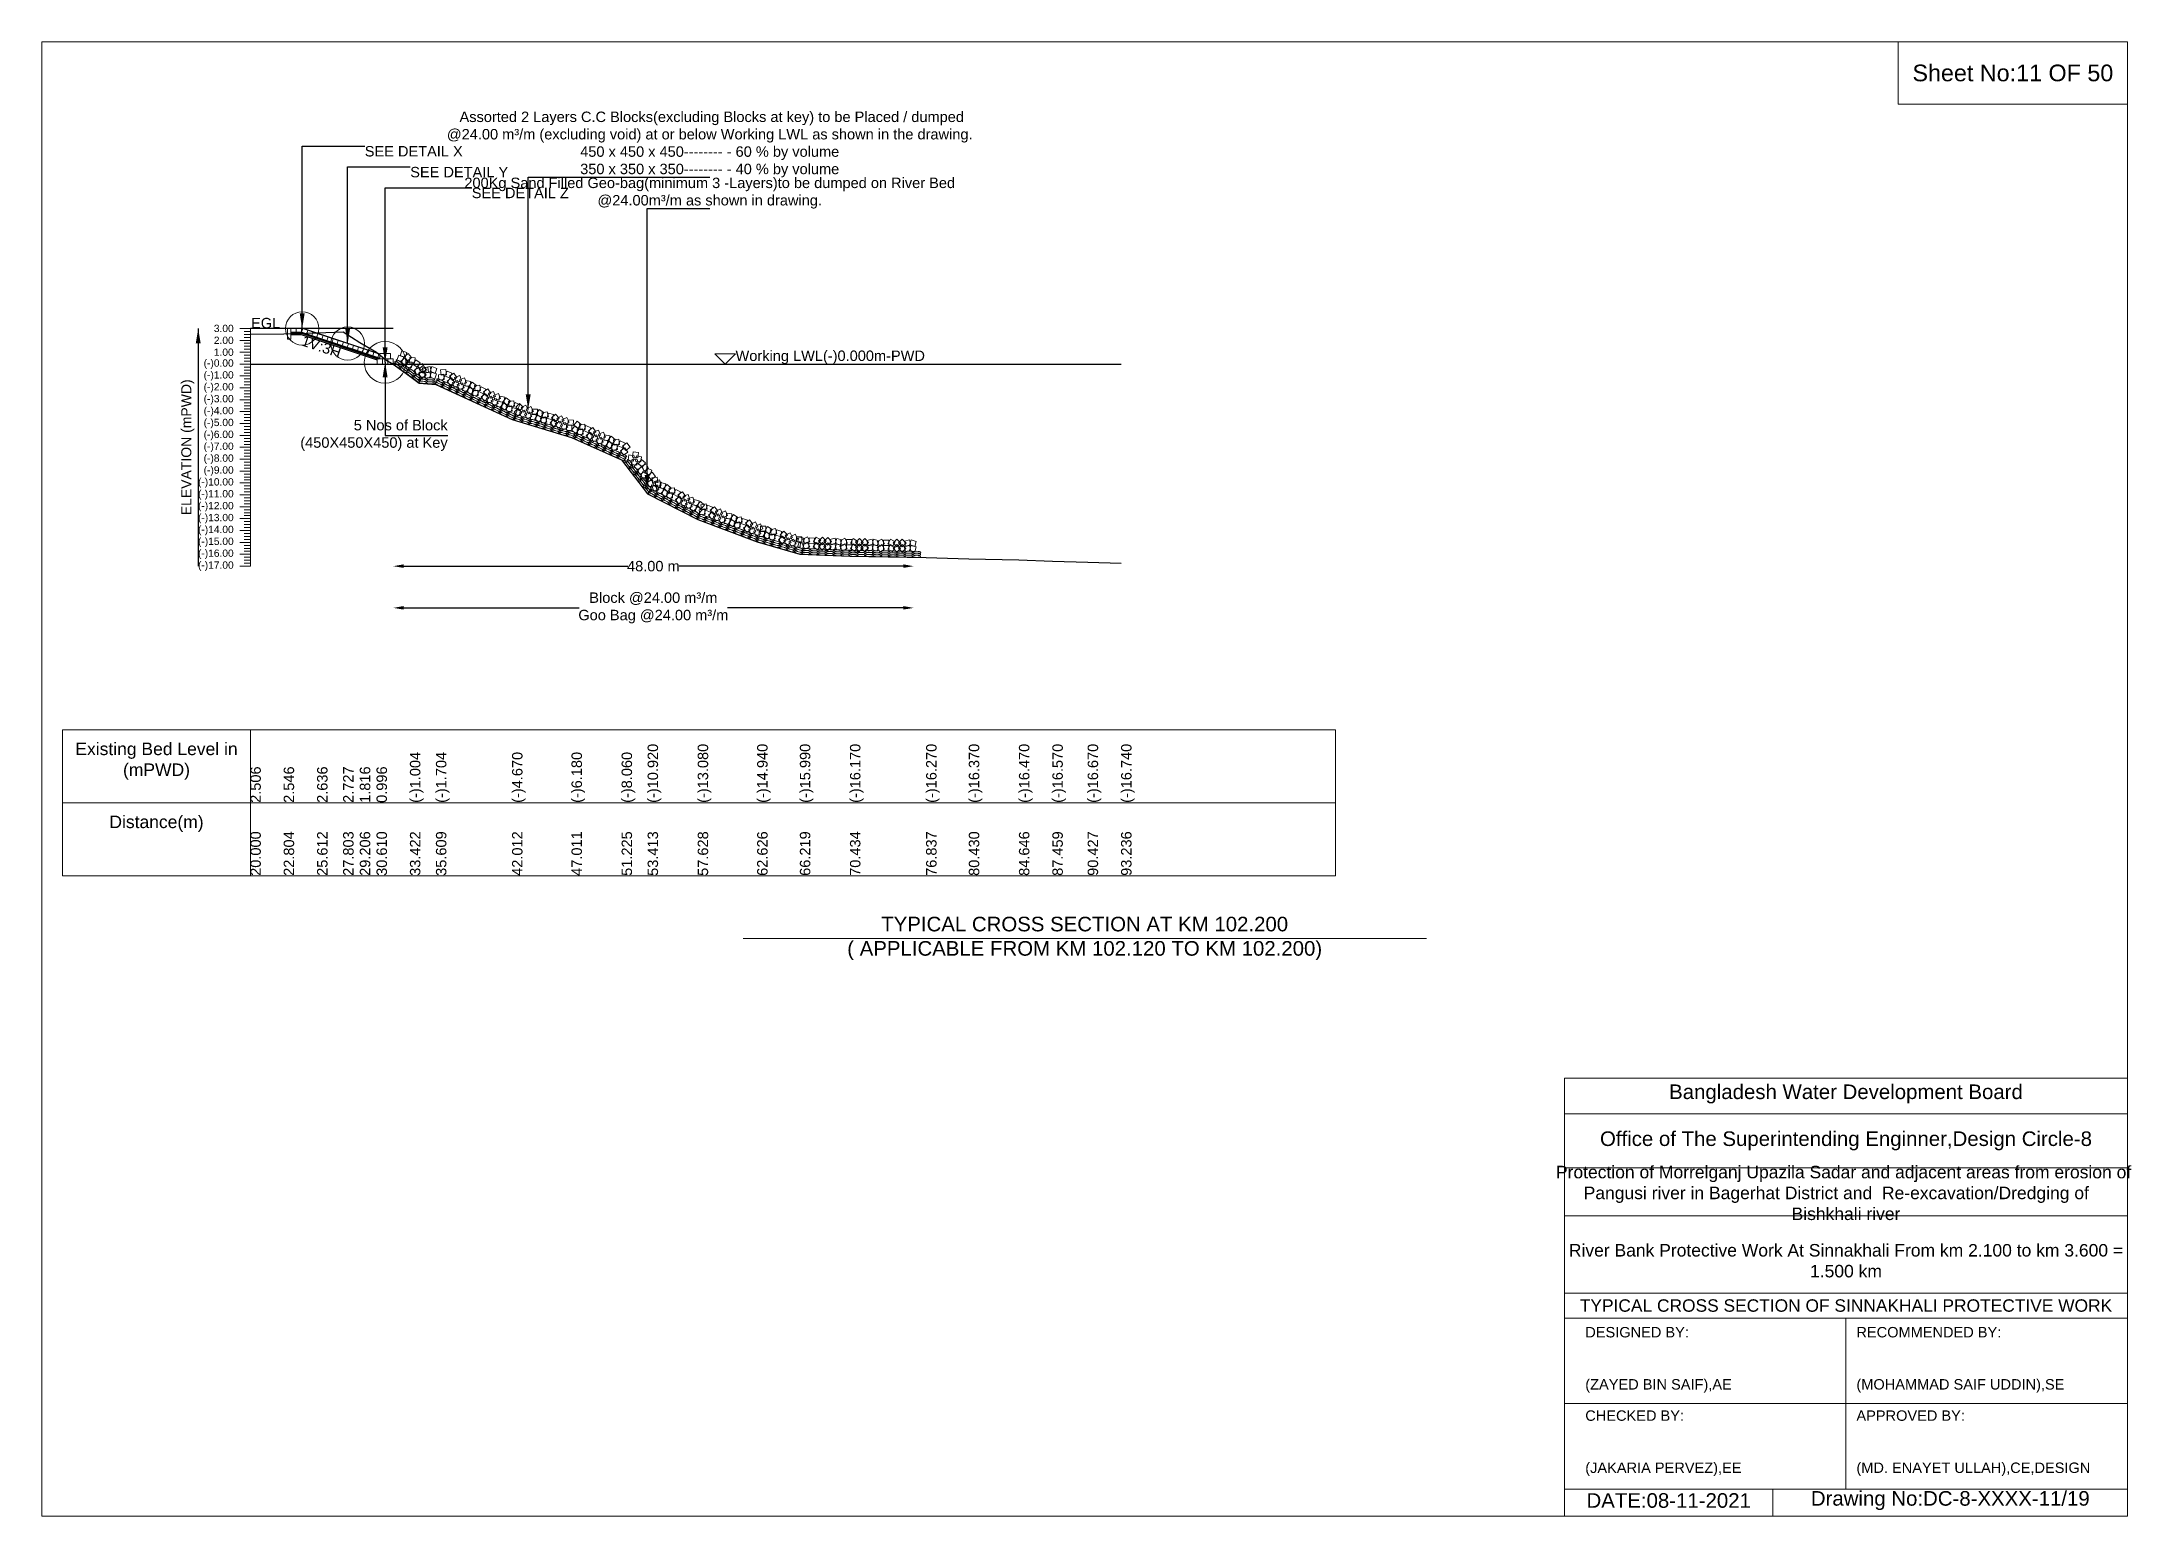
# Model space of a CAD drawing. Header units: inches. Extents: x 89000 to 380017, y -7071 to 0.
# Drawn here: x 250000 to 260017, y -7071 to 0 of the extents above; entities that cross this region are included whole.
import ezdxf

# ---------------------------------------------------------------- set-up
doc = ezdxf.new("R2010")
doc.units = ezdxf.units.IN
doc.header["$LTSCALE"] = 7
doc.header["$MEASUREMENT"] = 0
for name, color, linetype, lineweight in [('Cross section Data Border', 7, 'Continuous', 9), ('Cross Section Labels', 7, 'Continuous', 9), ('Existing_Bed_Level for Xsection', 7, 'Continuous', 25), ('Long Section Labels', 7, 'Continuous', 9)]:
    doc.layers.add(name, color=color, linetype=linetype, lineweight=lineweight)
doc.styles.get("Standard").update_dxf_attribs({"font": 'arial.ttf'})
doc.dimstyles.new('Appron Lebeling Style', dxfattribs={"dimtxt": 50, "dimasz": 50, "dimexe": 0.18, "dimexo": 0.0625, "dimgap": 0.09, "dimtad": 0, "dimtih": 1, "dimtoh": 1, "dimdec": 4, "dimzin": 0, "dimdsep": 46, "dimtxsty": 'Standard', "dimcen": 0.09, "dimse1": 1, "dimse2": 1, "dimadec": 0, "dimazin": 0, "dimtfac": 1, "dimtdec": 4, "dimtofl": 0, "dimtmove": 0, "dimatfit": 3, "dimfxl": 1, "dimtolj": 1, "dimtzin": 0, "dimarcsym": 0})
doc.dimstyles.get("Standard").update_dxf_attribs({"dimtxt": 0.18, "dimasz": 0.18, "dimexe": 0.18, "dimexo": 0.0625, "dimgap": 0.09, "dimtad": 0, "dimtih": 1, "dimtoh": 1, "dimdec": 4, "dimzin": 0, "dimdsep": 46, "dimtxsty": 'Standard', "dimcen": 0.09, "dimadec": 0, "dimazin": 0, "dimtfac": 1, "dimtdec": 4, "dimtofl": 0, "dimtmove": 0, "dimatfit": 3, "dimfxl": 1, "dimtolj": 1, "dimtzin": 0, "dimarcsym": 0})

msp = doc.modelspace()

# ---------------------------------------------------------------- texts
at = {"layer": 'Cross section Data Border', "char_height": 60, "width": 800, "attachment_point": 5}
for s, insert in [('Existing Bed Level in (mPWD)', (250550, -3450)), ('Distance(m)', (250550, -3750))]:
    msp.add_mtext(s, dxfattribs=dict(at, insert=insert))
at = {"layer": 'Cross Section Labels'}
for s, insert, char_height, attachment_point in [('Sheet No:11 OF 50', (259450, -150), 80, 5), (' Assorted 2 Layers C.C Blocks(excluding Blocks at key) to be Placed / dumped^J@24.00 m³/m (excluding void) at or below Working LWL as shown in the drawing.^J450 x 450 x 450-------- - 60 % by volume^J350 x 350 x 350-------- - 40 % by volume', (253202.2743, -650), 50, 8), ('SEE DETAIL X', (251548.45092, -500), 50, 1), ('SEE DETAIL Y', (251766.47592, -600), 50, 1), ('200Kg Sand Filled Geo-bag(minimum 3 -Layers)to be dumped on River Bed^J@24.00m³/m as shown in drawing.', (253202.2743, -800), 50, 8), ('SEE DETAIL Z', (252061.45092, -700), 50, 1), ('EGL', (251143.07597, -1374.82), 50, 9), ('Working LWL(-)0.000m-PWD', (253326.10092, -1545.82), 50, 7), ('5 Nos of Block ^J(450X450X450) at Key', (251946.02592, -1887.82), 50, 6), ('TYPICAL CROSS SECTION AT KM 102.200^J( APPLICABLE FROM KM 102.120 TO KM 102.200)', (255000, -4300), 70, 5), ('Bangladesh Water Development Board', (258650, -5046), 70, 5), ('Office of The Superintending Enginner,Design Circle-8', (258650, -5271), 70, 5)]:
    msp.add_mtext(s, dxfattribs=dict(at, insert=insert, char_height=char_height, attachment_point=attachment_point))
at = {"layer": 'Cross Section Labels', "insert": (251348.45093, -1438.19497), "char_height": 50, "attachment_point": 2, "rotation": 341.565051177}
msp.add_mtext('1V:3H', dxfattribs=at)
at = {"layer": 'Cross Section Labels'}
for s, insert, char_height, width, attachment_point in [('Protection of Morrelganj Upazila Sadar and adjacent areas from erosion of  Pangusi river in Bagerhat District and  Re-excavation/Dredging of     Bishkhali river', (258650, -5521), 60, 2800, 5), ('River Bank Protective Work At Sinnakhali From km 2.100 to km 3.600 = 1.500 km', (258650, -5846), 60, 2700, 5), ('TYPICAL CROSS SECTION OF SINNAKHALI PROTECTIVE WORK', (258650, -6061), 59.5765532, 2800, 5), ('DESIGNED BY:^J^J^J(ZAYED BIN SAIF),AE', (257400, -6321), 50, 1400, 4), ('RECOMMENDED BY:^J^J^J(MOHAMMAD SAIF UDDIN),SE', (258700, -6321), 50, 1400, 4), ('CHECKED BY:^J^J^J(JAKARIA PERVEZ),EE', (257400, -6721), 50, 1400, 4), ('APPROVED BY:^J^J^J(MD. ENAYET ULLAH),CE,DESIGN', (258700, -6721), 50, 1400, 4), ('DATE:08-11-2021', (257800, -6996), 70, 1400, 5), ('Drawing No:DC-8-XXXX-11/19', (259150, -6996), 70, 2200, 5)]:
    msp.add_mtext(s, dxfattribs=dict(at, insert=insert, char_height=char_height, width=width, attachment_point=attachment_point))
at = {"layer": 'Long Section Labels', "char_height": 35, "attachment_point": 6}
for s, insert in [('3.00', (250920, -1374.82)), ('2.00', (250920, -1431.82)), ('1.00', (250920, -1488.82)), ('(-)0.00', (250920, -1545.82)), ('(-)1.00', (250920, -1602.82)), ('(-)2.00', (250920, -1659.82)), ('(-)3.00', (250920, -1716.82)), ('(-)4.00', (250920, -1773.82)), ('(-)5.00', (250920, -1830.82)), ('(-)6.00', (250920, -1887.82)), ('(-)7.00', (250920, -1944.82)), ('(-)8.00', (250920, -2001.82)), ('(-)10.00', (250920, -2115.82)), ('(-)9.00', (250920, -2058.82)), ('(-)11.00', (250920, -2172.82)), ('(-)12.00', (250920, -2229.82)), ('(-)13.00', (250920, -2286.82)), ('(-)14.00', (250920, -2343.82)), ('(-)15.00', (250920, -2400.82)), ('(-)16.00', (250920, -2457.82)), ('(-)17.00', (250920, -2514.82))]:
    msp.add_mtext(s, dxfattribs=dict(at, insert=insert))
at = {"layer": 'Long Section Labels', "rotation": 90}
for s, insert, char_height, attachment_point in [('ELEVATION (mPWD)', (250700, -1944.82), 48, 5), ('(-)10.920', (252904.56844, -3650), 50, 1), ('(-)13.080', (253144.80273, -3650), 50, 1), ('(-)14.940', (253429.67478, -3650), 50, 1), ('(-)15.990', (253634.50195, -3650), 50, 1), ('(-)16.170', (253874.7589, -3650), 50, 1), ('(-)16.270', (254239.73698, -3650), 50, 1), ('(-)16.370', (254444.51535, -3650), 50, 1), ('(-)16.470', (254684.84041, -3650), 50, 1), ('(-)16.570', (254845.13801, -3650), 50, 1), ('(-)16.670', (255014.32566, -3650), 50, 1), ('(-)16.740', (255174.46677, -3650), 50, 1), ('2.506', (251000, -3650), 50, 1), ('2.546', (251159.79998, -3650), 50, 1), ('2.636', (251319.91233, -3650), 50, 1), ('2.727', (251444.76402, -3650), 50, 1), ('1.816', (251524.75133, -3650), 50, 1), ('0.996', (251604.79598, -3650), 50, 1), ('(-)1.004', (251765.02835, -3650), 50, 1), ('(-)1.704', (251889.71229, -3650), 50, 1), ('(-)4.670', (252254.67848, -3650), 50, 1), ('(-)6.180', (252539.60631, -3650), 50, 1), ('(-)8.060', (252779.82465, -3650), 50, 1), ('20.000', (251000, -4000), 50, 1), ('22.804', (251159.79998, -4000), 50, 1), ('25.612', (251319.91233, -4000), 50, 1), ('27.803', (251444.76402, -4000), 50, 1), ('29.206', (251524.75133, -4000), 50, 1), ('30.610', (251604.79598, -4000), 50, 1), ('33.422', (251765.02835, -4000), 50, 1), ('35.609', (251889.71229, -4000), 50, 1), ('42.012', (252254.67848, -4000), 50, 1), ('47.011', (252539.60631, -4000), 50, 1), ('51.225', (252779.82465, -4000), 50, 1), ('53.413', (252904.56844, -4000), 50, 1), ('57.628', (253144.80273, -4000), 50, 1), ('62.626', (253429.67478, -4000), 50, 1), ('66.219', (253634.50195, -4000), 50, 1), ('70.434', (253874.7589, -4000), 50, 1), ('76.837', (254239.73698, -4000), 50, 1), ('80.430', (254444.51535, -4000), 50, 1), ('84.646', (254684.84041, -4000), 50, 1), ('87.459', (254845.13801, -4000), 50, 1), ('90.427', (255014.32566, -4000), 50, 1), ('93.236', (255174.46677, -4000), 50, 1)]:
    msp.add_mtext(s, dxfattribs=dict(at, insert=insert, char_height=char_height, attachment_point=attachment_point))

# ---------------------------------------------------------------- blocks, each defined once
blk = doc.blocks.new('*D19')
at = {"layer": 'Cross Section Labels', "color": 0, "lineweight": -2, "transparency": 16777216}
for p, q in [((251735, -2515), (252809, -2515)), ((254130, -2515), (253056, -2515))]:
    blk.add_line(p, q, dxfattribs=at)
at = {"layer": 'Cross Section Labels', "color": 0, "transparency": 16777216}
for points in [[(251735, -2506), (251735, -2523), (251685, -2515)], [(254130, -2506), (254130, -2523), (254180, -2515)]]:
    blk.add_solid(points, dxfattribs=at)
at = {"layer": 'Defpoints', "color": 0, "transparency": 16777216}
for p in [(251685, -1546), (254180, -2472), (254180, -2515)]:
    blk.add_point(p, dxfattribs=at)
at = {"layer": 'Cross Section Labels', "color": 0, "transparency": 16777216, "insert": (252932, -2515), "char_height": 50, "attachment_point": 5}
blk.add_mtext('\\A1;48.00 m', dxfattribs=at)
blk = doc.blocks.new('*D20')
at = {"layer": 'Cross Section Labels', "color": 0, "lineweight": -2, "transparency": 16777216}
for p, q in [((251735, -2715), (252577, -2715)), ((254130, -2715), (253288, -2715))]:
    blk.add_line(p, q, dxfattribs=at)
at = {"layer": 'Cross Section Labels', "color": 0, "transparency": 16777216}
for points in [[(251735, -2706), (251735, -2723), (251685, -2715)], [(254130, -2706), (254130, -2723), (254180, -2715)]]:
    blk.add_solid(points, dxfattribs=at)
at = {"layer": 'Defpoints', "color": 0, "transparency": 16777216}
for p in [(251685, -1546), (254180, -2472), (254180, -2715)]:
    blk.add_point(p, dxfattribs=at)
at = {"layer": 'Cross Section Labels', "color": 0, "transparency": 16777216, "insert": (252932, -2715), "char_height": 50, "attachment_point": 5}
blk.add_mtext('\\A1;Block @24.00 m³/m ^JGoo Bag @24.00 m³/m ', dxfattribs=at)

# ---------------------------------------------------------------- dimensions: what is measured, and where the dimension line sits
at = {"layer": 'Cross Section Labels'}
for base, text, picture, middle in [((254179.80641, -2514.82), '48.00 m', '*D19', (252932.15366, -2514.82)), ((254179.80641, -2714.82), 'Block @24.00 m³/m ^JGoo Bag @24.00 m³/m ', '*D20', (252932.15366, -2714.82))]:
    dim = msp.add_linear_dim(base=base, p1=(251684.50092, -1545.82), p2=(254179.80641, -2472.27404), text=text, dimstyle='Appron Lebeling Style', dxfattribs=at)
    dim.commit()
    dim.dimension.update_dxf_attribs({"geometry": picture, "text_midpoint": middle})

# ---------------------------------------------------------------- linework, layer by layer
at = {"layer": 'Cross section Data Border'}
msp.add_lwpolyline([(250100, -3300), (256202.02488, -3300), (256202.02488, -4000), (250100, -4000)], close=True, dxfattribs=at)
for points in [[(251000, -3300), (251000, -4000)], [(250100, -3650), (256202.02488, -3650)]]:
    msp.add_lwpolyline(points, dxfattribs=at)
at = {"layer": 'Cross Section Labels'}
for points in [[(250000, 0), (260000, 0), (260000, -7071), (250000, -7071)], [(258900, 0), (260000, 0), (260000, -300), (258900, -300)], [(253276.10092, -1545.82), (253326.10092, -1495.82), (253226.10092, -1495.82)]]:
    msp.add_lwpolyline(points, close=True, dxfattribs=at)
for points in [[(253362, -4300), (255000, -4300), (256638, -4300)], [(257300, -7071), (257300, -4971), (260000, -4971)], [(257300, -5141), (260000, -5141)], [(257300, -5401), (260000, -5401)], [(257300, -5631), (260000, -5631)], [(257300, -6001), (260000, -6001)], [(257300, -6121), (260000, -6121)], [(258650, -6121), (258650, -6941)], [(257300, -6531), (260000, -6531)], [(257300, -6941), (260000, -6941)], [(258300, -6941), (258300, -7071)]]:
    msp.add_lwpolyline(points, dxfattribs=at)
for centre, radius in [((251248.45092, -1374.82), 80), ((251466.47592, -1447.495), 80), ((251646.02592, -1537.27), 100)]:
    msp.add_circle(centre, radius, dxfattribs=at)
at = {"layer": 'Existing_Bed_Level for Xsection'}
for points in [[(251684.50092, -1374.82), (251000, -1374.82)], [(251000, -1402.978), (251159.79998, -1400.698), (251319.91233, -1395.568), (251444.76402, -1390.381), (251524.75133, -1442.308), (251604.79598, -1489.048), (251649.83631, -1525.528), (251684.89041, -1546.048), (251765.02835, -1603.048), (251809.69998, -1636.678), (251889.71229, -1642.948), (252254.67848, -1812.01), (252539.60631, -1898.08), (252779.82465, -2005.24), (252904.56844, -2168.26), (253144.80273, -2291.38), (253429.67478, -2397.4), (253634.50195, -2457.25), (253874.7589, -2467.51), (254239.73698, -2473.21), (254444.51535, -2478.91), (254684.84041, -2484.61), (254845.13801, -2490.31), (255014.32566, -2496.01), (255174.46677, -2500)], [(251620.37592, -1498.795), (251251.08346, -1375.69752), (251248.45092, -1374.82), (251245.67597, -1374.82), (251194.37597, -1374.82)], [(251194.37597, -1391.92), (251245.67597, -1391.92), (251620.37592, -1516.81998)], [(251194.37597, -1397.62), (251244.75099, -1397.62), (251612.40099, -1520.17)], [(251194.37597, -1403.32), (251243.826, -1403.32), (251607.55092, -1524.56164)], [(251000, -1545.82), (255174.46677, -1545.82)]]:
    msp.add_lwpolyline(points, dxfattribs=at)
at = {"layer": 'Long Section Labels'}
for points in [[(251000, -1374.82), (250950, -1374.82)], [(251000, -1389.07), (250970, -1389.07)], [(251000, -2514.82), (251000, -2457.82), (251000, -2400.82), (251000, -2343.82), (251000, -2286.82), (251000, -2229.82), (251000, -2172.82), (251000, -2115.82), (251000, -2058.82), (251000, -2001.82), (251000, -1944.82), (251000, -1887.82), (251000, -1830.82), (251000, -1773.82), (251000, -1716.82), (251000, -1659.82), (251000, -1602.82), (251000, -1545.82), (251000, -1488.82), (251000, -1431.82), (251000, -1374.82)], [(251000, -1431.82), (250950, -1431.82)], [(251000, -1488.82), (250950, -1488.82)], [(251000, -1403.32), (250970, -1403.32)], [(251000, -1417.57), (250970, -1417.57)], [(251000, -1446.07), (250970, -1446.07)], [(251000, -1460.32), (250970, -1460.32)], [(251000, -1474.57), (250970, -1474.57)], [(251000, -1545.82), (250950, -1545.82)], [(251000, -1503.07), (250970, -1503.07)], [(251000, -1517.32), (250970, -1517.32)], [(251000, -1531.57), (250970, -1531.57)], [(251000, -1560.07), (250970, -1560.07)], [(251000, -1574.32), (250970, -1574.32)], [(251000, -1588.57), (250970, -1588.57)], [(251000, -1602.82), (250950, -1602.82)], [(251000, -1659.82), (250950, -1659.82)], [(251000, -1617.07), (250970, -1617.07)], [(251000, -1631.32), (250970, -1631.32)], [(251000, -1645.57), (250970, -1645.57)], [(251000, -1674.07), (250970, -1674.07)], [(251000, -1688.32), (250970, -1688.32)], [(251000, -1702.57), (250970, -1702.57)], [(251000, -1716.82), (250950, -1716.82)], [(251000, -1773.82), (250950, -1773.82)], [(251000, -1731.07), (250970, -1731.07)], [(251000, -1745.32), (250970, -1745.32)], [(251000, -1759.57), (250970, -1759.57)], [(251000, -1788.07), (250970, -1788.07)], [(251000, -1802.32), (250970, -1802.32)], [(251000, -1830.82), (250950, -1830.82)], [(251000, -1887.82), (250950, -1887.82)], [(251000, -1816.57), (250970, -1816.57)], [(251000, -1845.07), (250970, -1845.07)], [(251000, -1859.32), (250970, -1859.32)], [(251000, -1873.57), (250970, -1873.57)], [(251000, -1902.07), (250970, -1902.07)], [(251000, -1944.82), (250950, -1944.82)], [(251000, -2001.82), (250950, -2001.82)], [(251000, -1916.32), (250970, -1916.32)], [(251000, -1930.57), (250970, -1930.57)], [(251000, -1959.07), (250970, -1959.07)], [(251000, -1973.32), (250970, -1973.32)], [(251000, -1987.57), (250970, -1987.57)], [(251000, -2058.82), (250950, -2058.82)], [(251000, -2016.07), (250970, -2016.07)], [(251000, -2030.32), (250970, -2030.32)], [(251000, -2044.57), (250970, -2044.57)], [(251000, -2073.07), (250970, -2073.07)], [(251000, -2087.32), (250970, -2087.32)], [(251000, -2101.57), (250970, -2101.57)], [(251000, -2115.82), (250950, -2115.82)], [(251000, -2172.82), (250950, -2172.82)], [(251000, -2130.07), (250970, -2130.07)], [(251000, -2144.32), (250970, -2144.32)], [(251000, -2158.57), (250970, -2158.57)], [(251000, -2187.07), (250970, -2187.07)], [(251000, -2201.32), (250970, -2201.32)], [(251000, -2229.82), (250950, -2229.82)], [(251000, -2286.82), (250950, -2286.82)], [(251000, -2215.57), (250970, -2215.57)], [(251000, -2244.07), (250970, -2244.07)], [(251000, -2258.32), (250970, -2258.32)], [(251000, -2272.57), (250970, -2272.57)], [(251000, -2301.07), (250970, -2301.07)], [(251000, -2343.82), (250950, -2343.82)], [(251000, -2400.82), (250950, -2400.82)], [(251000, -2315.32), (250970, -2315.32)], [(251000, -2329.57), (250970, -2329.57)], [(251000, -2358.07), (250970, -2358.07)], [(251000, -2372.32), (250970, -2372.32)], [(251000, -2386.57), (250970, -2386.57)], [(251000, -2457.82), (250950, -2457.82)], [(251000, -2415.07), (250970, -2415.07)], [(251000, -2429.32), (250970, -2429.32)], [(251000, -2443.57), (250970, -2443.57)], [(251000, -2472.07), (250970, -2472.07)], [(251000, -2486.32), (250970, -2486.32)], [(251000, -2500.57), (250970, -2500.57)], [(251000, -2514.82), (250950, -2514.82)]]:
    msp.add_lwpolyline(points, dxfattribs=at)
for points in [[(251194.37597, -1374.82), (251177.27597, -1374.82), (251177.27597, -1400.47), (251194.37597, -1400.47)], [(251194.37597, -1400.47), (251177.27597, -1400.47), (251177.27597, -1426.12), (251194.37597, -1426.12)], [(251220.02597, -1374.82), (251194.37597, -1374.82), (251194.37597, -1391.92), (251220.02597, -1391.92)], [(251245.67597, -1374.82), (251220.02597, -1374.82), (251220.02597, -1391.92), (251245.67597, -1391.92)], [(251275.41719, -1383.80876), (251251.08346, -1375.69752), (251245.67597, -1391.92), (251270.0097, -1400.03124)], [(251299.75092, -1391.92), (251275.41719, -1383.80876), (251270.0097, -1400.03124), (251294.34342, -1408.14248)], [(251324.08464, -1400.03124), (251299.75092, -1391.92), (251294.34342, -1408.14248), (251318.67715, -1416.25373)], [(251348.41837, -1408.14248), (251324.08464, -1400.03124), (251318.67715, -1416.25373), (251343.01088, -1424.36497)], [(251372.7521, -1416.25373), (251348.41837, -1408.14248), (251343.01088, -1424.36497), (251367.3446, -1432.47621)], [(251397.08582, -1424.36497), (251372.7521, -1416.25373), (251367.3446, -1432.47621), (251391.67833, -1440.58745)], [(251421.41955, -1432.47621), (251397.08582, -1424.36497), (251391.67833, -1440.58745), (251416.01206, -1448.6987)], [(251445.75328, -1440.58745), (251421.41955, -1432.47621), (251416.01206, -1448.6987), (251440.34578, -1456.80994)], [(251470.087, -1448.6987), (251445.75328, -1440.58745), (251440.34578, -1456.80994), (251464.67951, -1464.92118)], [(251494.42073, -1456.80994), (251470.087, -1448.6987), (251464.67951, -1464.92118), (251489.01324, -1473.03242)], [(251518.75446, -1464.92118), (251494.42073, -1456.80994), (251489.01324, -1473.03242), (251513.34696, -1481.14366)], [(251543.08818, -1473.03242), (251518.75446, -1464.92118), (251513.34696, -1481.14366), (251537.68069, -1489.25491)], [(251567.42191, -1481.14366), (251543.08818, -1473.03242), (251537.68069, -1489.25491), (251562.01442, -1497.36615)], [(251591.75564, -1489.25491), (251567.42191, -1481.14366), (251562.01442, -1497.36615), (251586.34814, -1505.47739)], [(251616.08936, -1497.36615), (251591.75564, -1489.25491), (251586.34814, -1505.47739), (251610.68187, -1513.58863)], [(251646.02592, -1494.52), (251620.37592, -1494.52), (251620.37592, -1520.17), (251646.02592, -1520.17)], [(251671.67592, -1494.52), (251646.02592, -1494.52), (251646.02592, -1520.17), (251671.67592, -1520.17)], [(251735.74909, -1511.53317), (251711.70964, -1502.58737), (251702.76384, -1526.62682), (251726.80329, -1535.57262)], [(251750.61613, -1490.63117), (251726.57668, -1481.68537), (251717.63088, -1505.72482), (251741.67033, -1514.67062)], [(251773.08126, -1514.76285), (251756.74332, -1494.98928), (251736.96975, -1511.32722), (251753.30769, -1531.1008)], [(251633.20092, -1520.17), (251607.55092, -1520.17), (251607.55092, -1545.82), (251633.20092, -1545.82)], [(251658.85092, -1520.17), (251633.20092, -1520.17), (251633.20092, -1545.82), (251658.85092, -1545.82)], [(251684.50092, -1520.17), (251658.85092, -1520.17), (251658.85092, -1545.82), (251684.50092, -1545.82)], [(251758.21422, -1535.66485), (251741.87628, -1515.89128), (251722.10271, -1532.22922), (251738.44065, -1552.0028)], [(251775.04709, -1537.26698), (251749.51336, -1534.82745), (251747.07384, -1560.36118), (251772.60757, -1562.80071)], [(251789.91413, -1516.36498), (251764.38041, -1513.92545), (251761.94088, -1539.45918), (251787.47461, -1541.89871)], [(251799.84699, -1560.66364), (251778.94499, -1545.7966), (251764.07795, -1566.6986), (251784.97995, -1581.56564)], [(251814.71403, -1539.76164), (251793.81203, -1524.8946), (251778.94499, -1545.7966), (251799.84699, -1560.66364)], [(251820.33721, -1586.35716), (251810.28987, -1562.75687), (251786.68958, -1572.80421), (251796.73693, -1596.4045)], [(251835.76426, -1565.86499), (251825.71692, -1542.26471), (251802.11663, -1552.31205), (251812.16397, -1575.91234)], [(251843.03524, -1597.25957), (251826.36257, -1577.7674), (251806.8704, -1594.44007), (251823.54308, -1613.93224)], [(251845.03911, -1571.68796), (251828.36644, -1552.1958), (251808.87427, -1568.86847), (251825.54694, -1588.36063)], [(251834.9199, -1580.52193), (251809.51976, -1584.09339), (251813.09122, -1609.49353), (251838.49136, -1605.92207)], [(251850.34695, -1560.02977), (251824.9468, -1563.60123), (251828.51827, -1589.00137), (251853.91841, -1585.42991)], [(251860.78947, -1582.90075), (251835.5715, -1587.58865), (251840.25939, -1612.80662), (251865.47736, -1608.11873)], [(251862.79334, -1557.32915), (251837.57536, -1562.01704), (251842.26325, -1587.23501), (251867.48123, -1582.54712)], [(251892.46542, -1592.04702), (251868.2855, -1583.48817), (251859.72665, -1607.66809), (251883.90657, -1616.22694)], [(251894.46929, -1566.47542), (251870.28937, -1557.91656), (251861.73051, -1582.09648), (251885.91043, -1590.65534)], [(251926.85546, -1594.67755), (251901.30744, -1596.96254), (251903.59242, -1622.51056), (251929.14044, -1620.22557)], [(251937.63668, -1571.40337), (251912.08866, -1573.68835), (251914.37364, -1599.23637), (251939.92166, -1596.95139)], [(251955.52583, -1613.12879), (251932.25164, -1602.34757), (251921.47042, -1625.62176), (251944.74461, -1636.40298)], [(251966.30705, -1589.85461), (251943.03286, -1579.07339), (251932.25164, -1602.34757), (251955.52583, -1613.12879)], [(251990.42506, -1609.97585), (251975.64707, -1589.01079), (251954.68201, -1603.78877), (251969.46, -1624.75383)], [(252003.45775, -1601.20923), (251979.37342, -1610.0335), (251988.1977, -1634.11783), (252012.28202, -1625.29356)], [(251979.64384, -1633.25003), (251964.86585, -1612.28498), (251943.90079, -1627.06296), (251958.67878, -1648.02802)], [(251992.67653, -1624.48342), (251968.5922, -1633.30769), (251977.41648, -1657.39202), (252001.5008, -1648.56774)], [(252024.78106, -1659.33586), (252015.93761, -1635.25857), (251991.86032, -1644.10202), (252000.70377, -1668.17931)], [(252035.56228, -1636.06167), (252026.71883, -1611.98438), (252002.64154, -1620.82783), (252011.48499, -1644.90512)], [(252046.42357, -1652.05645), (252021.15117, -1647.67146), (252016.76618, -1672.94387), (252042.03859, -1677.32885)], [(252057.20479, -1628.78226), (252031.93239, -1624.39727), (252027.5474, -1649.66968), (252052.81981, -1654.05466)], [(252072.9336, -1671.65845), (252053.24614, -1655.21684), (252036.80453, -1674.9043), (252056.49199, -1691.34591)], [(252083.71482, -1648.38427), (252064.02736, -1631.94266), (252047.58575, -1651.63011), (252067.27321, -1668.07172)], [(252089.77477, -1670.14609), (252064.22675, -1672.43108), (252066.51173, -1697.9791), (252092.05975, -1695.69411)], [(252100.55599, -1646.87191), (252075.00797, -1649.15689), (252077.29295, -1674.70491), (252102.84097, -1672.41993)], [(252118.44514, -1688.59733), (252095.17095, -1677.81611), (252084.38973, -1701.0903), (252107.66392, -1711.87152)], [(252129.22636, -1665.32315), (252105.95217, -1654.54193), (252095.17095, -1677.81611), (252118.44514, -1688.59733)], [(252142.56315, -1708.71857), (252127.78516, -1687.75352), (252106.8201, -1702.5315), (252121.59809, -1723.49656)], [(252153.34437, -1685.44439), (252138.56638, -1664.47933), (252117.60132, -1679.25731), (252132.37931, -1700.22237)], [(252155.59584, -1699.95196), (252131.51151, -1708.77623), (252140.33579, -1732.86056), (252164.42011, -1724.03628)], [(252166.37706, -1676.67777), (252142.29273, -1685.50204), (252151.11701, -1709.58637), (252175.20133, -1700.7621)], [(252198.48159, -1711.53021), (252189.63814, -1687.45292), (252165.56085, -1696.29637), (252174.4043, -1720.37366)], [(252220.1241, -1704.2508), (252194.8517, -1699.86581), (252190.46671, -1725.13822), (252215.73912, -1729.5232)], [(252187.70037, -1734.8044), (252178.85692, -1710.72711), (252154.77963, -1719.57056), (252163.62308, -1743.64785)], [(252209.34288, -1727.52499), (252184.07048, -1723.14), (252179.68549, -1748.41241), (252204.9579, -1752.79739)], [(252235.85291, -1747.12699), (252216.16545, -1730.68538), (252199.72384, -1750.37284), (252219.4113, -1766.81445)], [(252246.63413, -1723.85281), (252226.94667, -1707.4112), (252210.50506, -1727.09865), (252230.19252, -1743.54026)], [(252252.69408, -1745.61463), (252227.14606, -1747.89962), (252229.43105, -1773.44764), (252254.97907, -1771.16265)], [(252263.4753, -1722.34045), (252237.92728, -1724.62543), (252240.21227, -1750.17345), (252265.76029, -1747.88847)], [(252281.36445, -1764.06587), (252258.09027, -1753.28465), (252247.30905, -1776.55884), (252270.58323, -1787.34006)], [(252292.14567, -1740.79169), (252268.87149, -1730.01047), (252258.09027, -1753.28465), (252281.36445, -1764.06587)], [(252301.08773, -1777.34967), (252283.52062, -1758.65959), (252264.83054, -1776.22669), (252282.39765, -1794.91678)], [(252308.50497, -1752.7955), (252290.93786, -1734.10542), (252272.24778, -1751.67253), (252289.81489, -1770.36261)], [(252312.76499, -1766.84509), (252290.15298, -1778.95373), (252302.26161, -1801.56575), (252324.87363, -1789.45711)], [(252320.18223, -1742.29092), (252297.57021, -1754.39956), (252309.67885, -1777.01158), (252332.29087, -1764.90294)], [(252349.43197, -1796.86052), (252337.30533, -1774.25815), (252314.70297, -1786.38479), (252326.82961, -1808.98716)], [(252356.84921, -1772.30635), (252344.72257, -1749.70398), (252322.1202, -1761.83062), (252334.24684, -1784.43299)], [(252369.84247, -1786.62333), (252344.20508, -1785.81906), (252343.40081, -1811.45645), (252369.0382, -1812.26072)], [(252377.2597, -1762.06917), (252351.62231, -1761.26489), (252350.81804, -1786.90228), (252376.45543, -1787.70655)], [(252398.83532, -1802.32157), (252377.04025, -1788.79761), (252363.51629, -1810.59268), (252385.31136, -1824.11664)], [(252406.25255, -1777.76741), (252384.45748, -1764.24345), (252370.93353, -1786.03852), (252392.7286, -1799.56247)], [(252415.29899, -1798.46673), (252390.32234, -1804.30535), (252396.16095, -1829.282), (252421.1376, -1823.44338)], [(252422.71623, -1773.91256), (252397.73957, -1779.75118), (252403.57819, -1804.72783), (252428.55484, -1798.88922)], [(252453.68708, -1788.16897), (252429.13291, -1780.75173), (252421.71567, -1805.3059), (252446.26984, -1812.72313)], [(252480.38414, -1804.71616), (252462.81703, -1786.02607), (252444.12694, -1803.59318), (252461.69405, -1822.28327)], [(252492.0614, -1794.21158), (252469.44938, -1806.32022), (252481.55802, -1828.93223), (252504.17004, -1816.8236)], [(252528.72838, -1824.22701), (252516.60174, -1801.62464), (252493.99937, -1813.75128), (252506.12601, -1836.35365)], [(252446.26984, -1812.72313), (252421.71567, -1805.3059), (252414.29844, -1829.86007), (252438.8526, -1837.2773)], [(252472.9669, -1829.27032), (252455.39979, -1810.58024), (252436.70971, -1828.14735), (252454.27682, -1846.83743)], [(252484.64416, -1818.76574), (252462.03214, -1830.87438), (252474.14078, -1853.4864), (252496.7528, -1841.37776)], [(252521.31114, -1848.78117), (252509.1845, -1826.1788), (252486.58213, -1838.30544), (252498.70877, -1860.90781)], [(252541.72163, -1838.54399), (252516.08425, -1837.73972), (252515.27997, -1863.3771), (252540.91736, -1864.18137)], [(252549.13887, -1813.98982), (252523.50148, -1813.18555), (252522.69721, -1838.82294), (252548.3346, -1839.62721)], [(252575.98634, -1858.50776), (252556.06745, -1842.34731), (252539.907, -1862.2662), (252559.82589, -1878.42665)], [(252586.43605, -1835.08286), (252566.51716, -1818.9224), (252550.35671, -1838.8413), (252570.2756, -1855.00175)], [(252592.80435, -1856.75646), (252567.29134, -1859.40392), (252569.9388, -1884.91692), (252595.4518, -1882.26946)], [(252603.25406, -1833.33156), (252577.74105, -1835.97902), (252580.38851, -1861.49202), (252605.90152, -1858.84456)], [(252621.73378, -1874.79881), (252598.30888, -1864.3491), (252587.85917, -1887.774), (252611.28407, -1898.22371)], [(252632.18349, -1851.37391), (252608.75859, -1840.92419), (252598.30888, -1864.3491), (252621.73378, -1874.79881)], [(252646.13501, -1894.57562), (252631.06088, -1873.82248), (252610.30774, -1888.89661), (252625.38187, -1909.64975)], [(252656.58473, -1871.15072), (252641.51059, -1850.39757), (252620.75745, -1865.47171), (252635.83158, -1886.22485)], [(252659.04193, -1885.62486), (252635.08531, -1894.79017), (252644.25062, -1918.74679), (252668.20724, -1909.58148)], [(252669.49165, -1862.19996), (252645.53503, -1871.36527), (252654.70033, -1895.32189), (252678.65695, -1886.15658)], [(252691.63803, -1920.01801), (252682.45365, -1896.06869), (252658.50433, -1905.25307), (252667.68871, -1929.20239)], [(252702.08774, -1896.5931), (252692.90336, -1872.64379), (252668.95404, -1881.82817), (252678.13842, -1905.77749)], [(252723.62472, -1889.00717), (252698.29261, -1884.98142), (252694.26686, -1910.31353), (252719.59897, -1914.33928)], [(252750.41037, -1908.23084), (252730.49148, -1892.07039), (252714.33102, -1911.98928), (252734.24991, -1928.14973)], [(252713.17501, -1912.43207), (252687.8429, -1908.40632), (252683.81715, -1933.73843), (252709.14926, -1937.76418)], [(252739.96065, -1931.65574), (252720.04176, -1915.49529), (252703.88131, -1935.41418), (252723.8002, -1951.57464)], [(252756.77866, -1929.90444), (252731.26565, -1932.5519), (252733.91311, -1958.06491), (252759.42612, -1955.41745)], [(252767.22837, -1906.47954), (252741.71536, -1909.127), (252744.36282, -1934.64001), (252769.87583, -1931.99255)], [(252785.70809, -1947.94679), (252762.28319, -1937.49708), (252751.83348, -1960.92198), (252775.25838, -1971.37169)], [(252796.1578, -1924.52189), (252772.7329, -1914.07218), (252762.28319, -1937.49708), (252785.70809, -1947.94679)], [(252810.10933, -1967.72361), (252795.03519, -1946.97046), (252774.28205, -1962.04459), (252789.35618, -1982.79774)], [(252820.55904, -1944.2987), (252805.4849, -1923.54556), (252784.73176, -1938.61969), (252799.80589, -1959.37284)], [(252839.96679, -1985.05008), (252814.54208, -1981.65797), (252811.14997, -2007.08268), (252836.57468, -2010.47479)], [(252852.17367, -2030.83638), (252855.54553, -2005.40898), (252830.11812, -2002.03711), (252826.74626, -2027.46452)], [(252860.33716, -1969.46256), (252834.91245, -1966.07045), (252831.52034, -1991.49517), (252856.94505, -1994.88728)], [(252872.54404, -2015.24887), (252875.9159, -1989.82146), (252850.48849, -1986.4496), (252847.11663, -2011.87701)], [(252895.08858, -2018.87264), (252874.75682, -2003.2348), (252859.11898, -2023.56656), (252879.45074, -2039.2044)], [(252874.71821, -2034.46016), (252854.38645, -2018.82232), (252838.74861, -2039.15408), (252859.08037, -2054.79192)], [(252889.06691, -2064.14407), (252879.28752, -2040.4315), (252855.57495, -2050.21089), (252865.35434, -2073.92346)], [(252904.67852, -2070.63946), (252881.00005, -2060.77778), (252871.13837, -2084.45625), (252894.81684, -2094.31792)], [(252909.43727, -2048.55656), (252899.65789, -2024.84399), (252875.94531, -2034.62338), (252885.7247, -2058.33595)], [(252921.4749, -2100.30964), (252905.88738, -2079.93928), (252885.51702, -2095.52679), (252901.10453, -2115.89716)], [(252925.04888, -2055.05194), (252901.37042, -2045.19026), (252891.50874, -2068.86873), (252915.18721, -2078.73041)], [(252941.84527, -2084.72213), (252926.25775, -2064.35176), (252905.88738, -2079.93928), (252921.4749, -2100.30964)], [(252953.83497, -2113.75297), (252950.50574, -2088.31994), (252925.07271, -2091.64917), (252928.40194, -2117.0822)], [(252969.70529, -2125.73556), (252961.82684, -2101.32547), (252937.41675, -2109.20392), (252945.2952, -2133.61401)], [(252933.4646, -2129.34048), (252930.13537, -2103.90746), (252904.70235, -2107.23669), (252908.03158, -2132.66971)], [(252949.0794, -2127.64265), (252923.65469, -2124.25054), (252920.26258, -2149.67525), (252945.68729, -2153.06736)], [(252958.00657, -2148.56235), (252950.12812, -2124.15226), (252925.71803, -2132.03071), (252933.59648, -2156.4408)], [(252969.44977, -2112.05513), (252944.02505, -2108.66302), (252940.63294, -2134.08774), (252966.05766, -2137.47985)], [(252979.92158, -2142.14982), (252954.84366, -2136.76276), (252949.4566, -2161.84069), (252974.53452, -2167.22775)], [(252991.6203, -2119.32303), (252966.54238, -2113.93597), (252961.15532, -2139.01389), (252986.23324, -2144.40095)], [(253005.63068, -2162.7911), (252986.613, -2145.57918), (252969.40108, -2164.59686), (252988.41876, -2181.80878)], [(253017.32941, -2139.96431), (252998.31172, -2122.75239), (252981.0998, -2141.77007), (253000.11748, -2158.98199)], [(253022.51869, -2161.95002), (252996.89999, -2163.21668), (252998.16665, -2188.83539), (253023.78536, -2187.56872)], [(253034.21742, -2139.12323), (253008.59871, -2140.38989), (253009.86537, -2166.0086), (253035.48408, -2164.74193)], [(253050.43222, -2181.52739), (253027.60543, -2169.82867), (253015.90671, -2192.65546), (253038.7335, -2204.35418)], [(253062.13094, -2158.7006), (253039.30415, -2147.00188), (253027.60543, -2169.82867), (253050.43222, -2181.52739)], [(253073.73054, -2202.59231), (253059.79842, -2181.05587), (253038.26197, -2194.98798), (253052.19409, -2216.52443)], [(253085.42926, -2179.76552), (253071.49714, -2158.22907), (253049.96069, -2172.16119), (253063.89281, -2193.69764)], [(253087.10172, -2194.35119), (253062.68536, -2202.2102), (253070.54437, -2226.62655), (253094.96073, -2218.76754)], [(253098.80044, -2171.5244), (253074.38408, -2179.38341), (253082.24309, -2203.79976), (253106.65945, -2195.94075)], [(253129.49283, -2207.62662), (253121.61438, -2183.21653), (253097.20429, -2191.09498), (253105.08274, -2215.50507)], [(253151.40784, -2201.2141), (253126.32992, -2195.82704), (253120.94286, -2220.90496), (253146.02078, -2226.29202)], [(253117.79411, -2230.45341), (253109.91565, -2206.04332), (253085.50556, -2213.92178), (253093.38402, -2238.33187)], [(253139.70912, -2224.04089), (253114.6312, -2218.65383), (253109.24414, -2243.73175), (253134.32206, -2249.11881)], [(253165.41822, -2244.68216), (253146.40054, -2227.47024), (253129.18861, -2246.48792), (253148.2063, -2263.69984)], [(253177.11694, -2221.85537), (253158.09926, -2204.64345), (253140.88734, -2223.66113), (253159.90502, -2240.87305)], [(253176.48433, -2239.77828), (253151.18996, -2244.03474), (253155.44643, -2269.32911), (253180.74079, -2265.07265)], [(253185.43091, -2215.73912), (253160.13654, -2219.99559), (253164.39301, -2245.28995), (253189.68738, -2241.03349)], [(253206.49741, -2255.95399), (253182.45825, -2247.00741), (253173.51166, -2271.04657), (253197.55082, -2279.99315)], [(253215.44399, -2231.91483), (253191.40483, -2222.96825), (253182.45825, -2247.00741), (253206.49741, -2255.95399)], [(253232.1011, -2274.14721), (253215.74404, -2254.38945), (253195.98628, -2270.74652), (253212.34335, -2290.50427)], [(253241.04769, -2250.10805), (253224.69062, -2230.35029), (253204.93287, -2246.70736), (253221.28993, -2266.46511)], [(253244.41581, -2264.39771), (253221.08712, -2275.06049), (253231.74989, -2298.38918), (253255.07858, -2287.7264)], [(253253.36239, -2240.35856), (253230.0337, -2251.02133), (253240.69648, -2274.35002), (253264.02517, -2263.68725)], [(253279.12278, -2296.65945), (253268.44143, -2273.33926), (253245.12124, -2284.02061), (253255.80259, -2307.3408)], [(253288.06936, -2272.62029), (253277.38802, -2249.3001), (253254.06783, -2259.98145), (253264.74917, -2283.30164)], [(253300.13662, -2287.72599), (253274.60054, -2285.31117), (253272.18572, -2310.84724), (253297.7218, -2313.26206)], [(253309.0832, -2263.68683), (253283.54713, -2261.27201), (253281.1323, -2286.80808), (253306.66838, -2289.2229)], [(253328.08495, -2305.2163), (253307.18343, -2290.34858), (253292.31571, -2311.25009), (253313.21722, -2326.11782)], [(253337.03153, -2281.17714), (253316.13001, -2266.30942), (253301.26229, -2287.21094), (253322.16381, -2302.07866)], [(253344.75844, -2302.40436), (253319.46407, -2306.66083), (253323.72054, -2331.9552), (253349.0149, -2327.69873)], [(253353.70502, -2278.36521), (253328.41065, -2282.62167), (253332.66712, -2307.91604), (253357.96149, -2303.65957)], [(253383.7181, -2294.54092), (253359.67894, -2285.59434), (253350.73236, -2309.63349), (253374.77152, -2318.58008)], [(253409.3218, -2312.73414), (253392.96473, -2292.97638), (253373.20698, -2309.33344), (253389.56404, -2329.0912)], [(253421.6365, -2302.98464), (253398.30781, -2313.64742), (253408.97059, -2336.97611), (253432.29928, -2326.31333)], [(253374.77152, -2318.58008), (253350.73236, -2309.63349), (253341.78577, -2333.67265), (253365.82493, -2342.61924)], [(253400.37521, -2336.7733), (253384.01815, -2317.01554), (253364.26039, -2333.3726), (253380.61746, -2353.13036)], [(253412.68992, -2327.0238), (253389.36123, -2337.68657), (253400.024, -2361.01526), (253423.35269, -2350.35249)], [(253447.39689, -2359.28554), (253436.71554, -2335.96535), (253413.39535, -2346.64669), (253424.0767, -2369.96689)], [(253456.34347, -2335.24638), (253445.66213, -2311.92619), (253422.34193, -2322.60754), (253433.02328, -2345.92773)], [(253464.92577, -2347.68734), (253439.28214, -2347.11582), (253438.71062, -2372.75945), (253464.35425, -2373.33097)], [(253472.11982, -2323.06686), (253446.47618, -2322.49534), (253445.90466, -2348.13897), (253471.5483, -2348.71049)], [(253494.05993, -2363.12175), (253472.14299, -2349.79619), (253458.81743, -2371.71313), (253480.73436, -2385.03869)], [(253501.25397, -2338.50127), (253479.33704, -2325.17571), (253466.01148, -2347.09264), (253487.92841, -2360.4182)], [(253510.48793, -2359.11763), (253485.5653, -2365.18272), (253491.6304, -2390.10534), (253516.55302, -2384.04025)], [(253517.68197, -2334.49714), (253492.75935, -2340.56224), (253498.82444, -2365.48486), (253523.74707, -2359.41977)], [(253541.58691, -2373.09231), (253516.96643, -2365.89827), (253509.77238, -2390.51875), (253534.39287, -2397.71279)], [(253548.78096, -2348.47183), (253524.16047, -2341.27778), (253516.96643, -2365.89827), (253541.58691, -2373.09231)], [(253568.43308, -2389.39648), (253550.69704, -2370.86663), (253532.16718, -2388.60267), (253549.90322, -2407.13252)], [(253575.62712, -2364.776), (253557.89108, -2346.24615), (253539.36123, -2363.98219), (253557.09727, -2382.51204)], [(253580.0145, -2378.78634), (253557.51333, -2391.09973), (253569.82672, -2413.6009), (253592.3279, -2401.28751)], [(253587.20855, -2354.16585), (253564.70737, -2366.47925), (253577.02077, -2388.98042), (253599.52194, -2376.66703)], [(253616.95243, -2408.46769), (253604.62112, -2385.97633), (253582.12976, -2398.30764), (253594.46107, -2420.799)], [(253624.14648, -2383.84721), (253611.81517, -2361.35585), (253589.32381, -2373.68716), (253601.65512, -2396.17852)], [(253637.26916, -2398.04565), (253611.62552, -2397.47413), (253611.05401, -2423.11777), (253636.69764, -2423.68929)], [(253644.4632, -2373.42517), (253618.81957, -2372.85365), (253618.24805, -2398.49728), (253643.89168, -2399.0688)], [(253655.00429, -2407.1186), (253630.53564, -2399.42395), (253622.84099, -2423.8926), (253647.30964, -2431.58725)], [(253656.09866, -2381.49195), (253631.63001, -2373.7973), (253623.93536, -2398.26596), (253648.40401, -2405.96061)], [(253669.99712, -2399.30019), (253647.24951, -2411.15214), (253659.10146, -2433.89975), (253681.84907, -2422.04779)], [(253671.09148, -2373.67354), (253648.34387, -2385.52549), (253660.19583, -2408.2731), (253682.94344, -2396.42115)], [(253704.6308, -2379.80155), (253679.00416, -2378.70718), (253677.90979, -2404.33383), (253703.53644, -2405.4282)], [(253733.50382, -2414.83557), (253711.84944, -2401.08746), (253698.10133, -2422.74184), (253719.75571, -2436.48994)], [(253734.59818, -2389.20892), (253712.94381, -2375.46082), (253699.1957, -2397.11519), (253720.85008, -2410.8633)], [(253742.21027, -2401.7626), (253723.30875, -2419.10202), (253740.64817, -2438.00353), (253759.54968, -2420.66412)], [(253743.30464, -2376.13596), (253724.40312, -2393.47538), (253741.74254, -2412.37689), (253760.64405, -2395.03747)], [(253785.17694, -2421.74406), (253767.82248, -2402.85636), (253748.93478, -2420.21082), (253766.28924, -2439.09852)], [(253786.27131, -2396.11741), (253768.91685, -2377.22971), (253750.02915, -2394.58417), (253767.38361, -2413.47187)], [(253803.50435, -2381.13707), (253778.46879, -2386.71768), (253784.0494, -2411.75324), (253809.08496, -2406.17264)], [(253835.48517, -2389.15253), (253811.01652, -2381.45788), (253803.32187, -2405.92653), (253827.79052, -2413.62118)], [(253850.47799, -2381.33411), (253827.73038, -2393.18607), (253839.58233, -2415.93368), (253862.32994, -2404.08172)], [(253884.01731, -2387.46212), (253858.39067, -2386.36776), (253857.2963, -2411.9944), (253882.92294, -2413.08877)], [(253912.05887, -2395.83395), (253890.04041, -2382.67682), (253876.88328, -2404.69528), (253898.90174, -2417.85241)], [(253920.40839, -2382.53019), (253901.98299, -2400.37471), (253919.82751, -2418.80012), (253938.25291, -2400.9556)], [(253963.90001, -2401.34169), (253946.04082, -2382.9305), (253927.62963, -2400.78969), (253945.48882, -2419.20088)], [(253980.72139, -2385.90053), (253955.846, -2392.15653), (253962.102, -2417.03192), (253986.97739, -2410.77592)], [(254012.90738, -2393.04768), (253988.23948, -2386.01794), (253981.20975, -2410.68584), (254005.87765, -2417.71558)], [(254027.68316, -2384.82644), (254005.26458, -2397.28958), (254017.72772, -2419.70816), (254040.1463, -2407.24502)], [(254061.37602, -2390.04467), (254035.72914, -2389.64413), (254035.32861, -2415.291), (254060.97548, -2415.69154)], [(254091.58698, -2398.63771), (254069.56852, -2385.48058), (254056.41139, -2407.49904), (254078.42985, -2420.65617)], [(254099.9365, -2385.33395), (254081.51109, -2403.17847), (254099.35561, -2421.60387), (254117.78102, -2403.75935)], [(254143.42812, -2404.14545), (254125.56893, -2385.73426), (254107.15774, -2403.59345), (254125.01693, -2422.00464)], [(254160.2495, -2388.70429), (254135.37411, -2394.96029), (254141.63011, -2419.83568), (254166.5055, -2413.57968)], [(254192.43549, -2395.85144), (254167.76759, -2388.8217), (254160.73786, -2413.4896), (254185.40576, -2420.51934)], [(253703.53644, -2405.4282), (253677.90979, -2404.33383), (253676.81543, -2429.96047), (253702.44207, -2431.05484)], [(253802.40998, -2406.76372), (253777.37442, -2412.34433), (253782.95503, -2437.37989), (253807.99059, -2431.79928)], [(253834.3908, -2414.77917), (253809.92215, -2407.08452), (253802.2275, -2431.55317), (253826.69615, -2439.24782)], [(253849.38362, -2406.96076), (253826.63601, -2418.81271), (253838.48797, -2441.56032), (253861.23557, -2429.70837)], [(253882.92294, -2413.08877), (253857.2963, -2411.9944), (253856.20193, -2437.62104), (253881.82857, -2438.71541)], [(253911.65833, -2421.48082), (253889.63988, -2408.3237), (253876.48275, -2430.34215), (253898.5012, -2443.49928)], [(253920.00786, -2408.17706), (253901.58245, -2426.02158), (253919.42697, -2444.44699), (253937.85238, -2426.60247)], [(253963.49947, -2426.98856), (253945.64029, -2408.57737), (253927.2291, -2426.43656), (253945.08828, -2444.84775)], [(253980.32085, -2411.5474), (253955.44546, -2417.8034), (253961.70146, -2442.67879), (253986.57685, -2436.42279)], [(254012.50685, -2418.69455), (253987.83895, -2411.66482), (253980.80921, -2436.33272), (254005.47711, -2443.36245)], [(254027.28262, -2410.47331), (254004.86404, -2422.93645), (254017.32718, -2445.35503), (254039.74576, -2432.89189)], [(254060.97548, -2415.69154), (254035.32861, -2415.291), (254034.92807, -2440.93788), (254060.57494, -2441.33841)], [(254091.18644, -2424.28458), (254069.16798, -2411.12745), (254056.01085, -2433.14591), (254078.02931, -2446.30304)], [(254099.53596, -2410.98082), (254081.11056, -2428.82534), (254098.95508, -2447.25075), (254117.38048, -2429.40623)], [(254143.02758, -2429.79232), (254125.16839, -2411.38113), (254106.7572, -2429.24032), (254124.61639, -2447.65151)], [(254159.84896, -2414.35116), (254134.97357, -2420.60716), (254141.22957, -2445.48255), (254166.10496, -2439.22655)], [(254192.03496, -2421.49831), (254167.36706, -2414.46858), (254160.33732, -2439.13648), (254185.00522, -2446.16621)]]:
    msp.add_lwpolyline(points, close=True, dxfattribs=at)
for centre, major_axis in [((251702.78904, -1552.83326), (15.45819, -10.995)), ((251708.40548, -1544.93695), (15.45819, -10.995)), ((251714.02192, -1537.04064), (15.45819, -10.995)), ((251733.70542, -1574.82326), (15.45819, -10.995)), ((251739.32186, -1566.92695), (15.45819, -10.995)), ((251744.9383, -1559.03064), (15.45819, -10.995)), ((251764.6218, -1596.81327), (15.45819, -10.995)), ((251770.23824, -1588.91696), (15.45819, -10.995)), ((251775.85468, -1581.02065), (15.45819, -10.995)), ((251800.9288, -1611.88139), (15.15509, -11.40916)), ((251806.75679, -1604.1399), (15.15509, -11.40916)), ((251795.1008, -1619.62287), (15.15509, -11.40916)), ((251826.04752, -1633.09919), (18.91162, -1.48197)), ((251826.80454, -1623.4388), (18.91162, -1.48197)), ((251827.56155, -1613.77842), (18.91162, -1.48197)), ((251863.87077, -1636.06313), (18.91162, -1.48197)), ((251864.62778, -1626.40274), (18.91162, -1.48197)), ((251865.3848, -1616.74236), (18.91162, -1.48197)), ((251902.3095, -1643.44378), (17.21255, -7.97331)), ((251906.3824, -1634.65131), (17.21255, -7.97331)), ((251910.45531, -1625.85884), (17.21255, -7.97331)), ((251936.7346, -1659.39041), (17.21255, -7.97331)), ((251940.80751, -1650.59793), (17.21255, -7.97331)), ((251944.88042, -1641.80546), (17.21255, -7.97331)), ((251971.15971, -1675.33703), (17.21255, -7.97331)), ((251975.23262, -1666.54456), (17.21255, -7.97331)), ((251979.30552, -1657.75209), (17.21255, -7.97331)), ((252005.58482, -1691.28365), (17.21255, -7.97331)), ((252009.65773, -1682.49118), (17.21255, -7.97331)), ((252013.73063, -1673.69871), (17.21255, -7.97331)), ((252040.00993, -1707.23027), (17.21255, -7.97331)), ((252044.08284, -1698.4378), (17.21255, -7.97331)), ((252048.15574, -1689.64533), (17.21255, -7.97331)), ((252082.58085, -1705.59195), (17.21255, -7.97331)), ((252074.43504, -1723.17689), (17.21255, -7.97331)), ((252078.50795, -1714.38442), (17.21255, -7.97331)), ((252108.86015, -1739.12352), (17.21255, -7.97331)), ((252112.93306, -1730.33105), (17.21255, -7.97331)), ((252117.00596, -1721.53857), (17.21255, -7.97331)), ((252143.28526, -1755.07014), (17.21255, -7.97331)), ((252147.35816, -1746.27767), (17.21255, -7.97331)), ((252151.43107, -1737.4852), (17.21255, -7.97331)), ((252177.71037, -1771.01676), (17.21255, -7.97331)), ((252181.78327, -1762.22429), (17.21255, -7.97331)), ((252185.85618, -1753.43182), (17.21255, -7.97331)), ((252212.13548, -1786.96338), (17.21255, -7.97331)), ((252216.20838, -1778.17091), (17.21255, -7.97331)), ((252220.28129, -1769.37844), (17.21255, -7.97331)), ((252246.56059, -1802.91), (17.21255, -7.97331)), ((252250.63349, -1794.11753), (17.21255, -7.97331)), ((252254.7064, -1785.32506), (17.21255, -7.97331)), ((252284.48713, -1805.83081), (18.15917, -5.48546)), ((252287.2892, -1796.55479), (18.15917, -5.48546)), ((252323.60754, -1807.52571), (18.15917, -5.48546)), ((252281.68506, -1815.10683), (18.15917, -5.48546)), ((252318.0034, -1826.07774), (18.15917, -5.48546)), ((252320.80547, -1816.80172), (18.15917, -5.48546)), ((252354.32175, -1837.04866), (18.15917, -5.48546)), ((252357.12381, -1827.77264), (18.15917, -5.48546)), ((252359.92588, -1818.49662), (18.15917, -5.48546)), ((252390.64009, -1848.01958), (18.15917, -5.48546)), ((252393.44215, -1838.74356), (18.15917, -5.48546)), ((252396.24422, -1829.46754), (18.15917, -5.48546)), ((252426.95843, -1858.99049), (18.15917, -5.48546)), ((252429.76049, -1849.71448), (18.15917, -5.48546)), ((252432.56256, -1840.43846), (18.15917, -5.48546)), ((252463.27677, -1869.96141), (18.15917, -5.48546)), ((252466.07884, -1860.68539), (18.15917, -5.48546)), ((252468.8809, -1851.40937), (18.15917, -5.48546)), ((252499.59511, -1880.93233), (18.15917, -5.48546)), ((252502.39718, -1871.65631), (18.15917, -5.48546)), ((252505.19924, -1862.38029), (18.15917, -5.48546)), ((252535.91345, -1891.90324), (18.15917, -5.48546)), ((252538.71552, -1882.62723), (18.15917, -5.48546)), ((252541.51758, -1873.35121), (18.15917, -5.48546)), ((252571.36856, -1906.94373), (17.32402, -7.72814)), ((252575.31622, -1898.09432), (17.32402, -7.72814)), ((252579.26389, -1889.24492), (17.32402, -7.72814)), ((252613.91193, -1904.7012), (17.32402, -7.72814)), ((252606.01659, -1922.40002), (17.32402, -7.72814)), ((252609.96426, -1913.55061), (17.32402, -7.72814)), ((252640.66462, -1937.8563), (17.32402, -7.72814)), ((252644.61229, -1929.00689), (17.32402, -7.72814)), ((252648.55996, -1920.15749), (17.32402, -7.72814)), ((252675.31265, -1953.31259), (17.32402, -7.72814)), ((252679.26032, -1944.46318), (17.32402, -7.72814)), ((252683.20799, -1935.61377), (17.32402, -7.72814)), ((252709.96068, -1968.76887), (17.32402, -7.72814)), ((252713.90835, -1959.91946), (17.32402, -7.72814)), ((252717.85602, -1951.07006), (17.32402, -7.72814)), ((252744.60872, -1984.22516), (17.32402, -7.72814)), ((252748.55639, -1975.37575), (17.32402, -7.72814)), ((252752.50406, -1966.52634), (17.32402, -7.72814)), ((252779.25675, -1999.68144), (17.32402, -7.72814)), ((252783.20442, -1990.83203), (17.32402, -7.72814)), ((252787.15209, -1981.98263), (17.32402, -7.72814)), ((252820.42766, -2018.43819), (11.52783, -15.06502)), ((252805.03672, -2030.21543), (11.52783, -15.06502)), ((252812.73219, -2024.32681), (11.52783, -15.06502)), ((252828.09239, -2060.34546), (11.52783, -15.06502)), ((252835.78786, -2054.45684), (11.52783, -15.06502)), ((252843.48333, -2048.56823), (11.52783, -15.06502)), ((252851.14806, -2090.4755), (11.52783, -15.06502)), ((252858.84353, -2084.58688), (11.52783, -15.06502)), ((252866.539, -2078.69826), (11.52783, -15.06502)), ((252881.89919, -2114.71692), (11.52783, -15.06502)), ((252889.59467, -2108.8283), (11.52783, -15.06502)), ((252874.20372, -2120.60553), (11.52783, -15.06502)), ((252897.25939, -2150.73557), (11.52783, -15.06502)), ((252904.95486, -2144.84695), (11.52783, -15.06502)), ((252912.65033, -2138.95834), (11.52783, -15.06502)), ((252924.20325, -2172.87861), (16.88168, -8.65186)), ((252928.62277, -2164.25515), (16.88168, -8.65186)), ((252933.04229, -2155.6317), (16.88168, -8.65186)), ((252957.96661, -2190.18232), (16.88168, -8.65186)), ((252962.38613, -2181.55886), (16.88168, -8.65186)), ((252966.80565, -2172.93541), (16.88168, -8.65186)), ((252991.72997, -2207.48603), (16.88168, -8.65186)), ((252996.14949, -2198.86257), (16.88168, -8.65186)), ((253000.56901, -2190.23912), (16.88168, -8.65186)), ((253034.33237, -2207.54283), (16.88168, -8.65186)), ((253025.49333, -2224.78974), (16.88168, -8.65186)), ((253029.91285, -2216.16629), (16.88168, -8.65186)), ((253059.25669, -2242.09345), (16.88168, -8.65186)), ((253063.67621, -2233.47), (16.88168, -8.65186)), ((253068.09573, -2224.84654), (16.88168, -8.65186)), ((253093.02005, -2259.39716), (16.88168, -8.65186)), ((253097.43957, -2250.77371), (16.88168, -8.65186)), ((253101.85909, -2242.15025), (16.88168, -8.65186)), ((253126.78341, -2276.70087), (16.88168, -8.65186)), ((253131.20293, -2268.07742), (16.88168, -8.65186)), ((253135.62245, -2259.45397), (16.88168, -8.65186)), ((253160.74575, -2292.14381), (17.77829, -6.6165)), ((253164.12557, -2283.06235), (17.77829, -6.6165)), ((253167.50539, -2273.98089), (17.77829, -6.6165)), ((253196.30233, -2305.3768), (17.77829, -6.6165)), ((253199.68216, -2296.29534), (17.77829, -6.6165)), ((253203.06198, -2287.21388), (17.77829, -6.6165)), ((253235.23874, -2309.52833), (17.77829, -6.6165)), ((253238.61856, -2300.44687), (17.77829, -6.6165)), ((253231.85892, -2318.60979), (17.77829, -6.6165)), ((253267.41551, -2331.84278), (17.77829, -6.6165)), ((253270.79533, -2322.76132), (17.77829, -6.6165)), ((253274.17515, -2313.67986), (17.77829, -6.6165)), ((253302.97209, -2345.07577), (17.77829, -6.6165)), ((253306.35191, -2335.99431), (17.77829, -6.6165)), ((253309.73173, -2326.91285), (17.77829, -6.6165)), ((253338.52868, -2358.30876), (17.77829, -6.6165)), ((253341.9085, -2349.2273), (17.77829, -6.6165)), ((253345.28832, -2340.14584), (17.77829, -6.6165)), ((253374.08527, -2371.54176), (17.77829, -6.6165)), ((253377.46509, -2362.4603), (17.77829, -6.6165)), ((253380.84491, -2353.37884), (17.77829, -6.6165)), ((253409.64185, -2384.77475), (17.77829, -6.6165)), ((253413.02167, -2375.69329), (17.77829, -6.6165)), ((253416.40149, -2366.61183), (17.77829, -6.6165)), ((253445.20194, -2396.8894), (18.20822, -5.3204)), ((253447.91969, -2387.58833), (18.20822, -5.3204)), ((253450.63744, -2378.28726), (18.20822, -5.3204)), ((253481.61837, -2407.5302), (18.20822, -5.3204)), ((253484.33612, -2398.22912), (18.20822, -5.3204)), ((253487.05387, -2388.92805), (18.20822, -5.3204)), ((253520.75255, -2408.86992), (18.20822, -5.3204)), ((253523.4703, -2399.56884), (18.20822, -5.3204)), ((253559.88673, -2410.20964), (18.20822, -5.3204)), ((253518.0348, -2418.17099), (18.20822, -5.3204)), ((253554.45123, -2428.81178), (18.20822, -5.3204)), ((253557.16898, -2419.51071), (18.20822, -5.3204)), ((253590.86766, -2439.45257), (18.20822, -5.3204)), ((253593.58541, -2430.1515), (18.20822, -5.3204)), ((253596.30316, -2420.85043), (18.20822, -5.3204)), ((253627.28409, -2450.09336), (18.20822, -5.3204)), ((253630.00184, -2440.79229), (18.20822, -5.3204)), ((253632.71959, -2431.49122), (18.20822, -5.3204)), ((253663.68608, -2453.64687), (18.95233, -0.80935)), ((253664.09951, -2443.96569), (18.95233, -0.80935)), ((253664.51294, -2434.28452), (18.95233, -0.80935)), ((253701.59073, -2455.26556), (18.95233, -0.80935)), ((253702.00416, -2445.58439), (18.95233, -0.80935)), ((253702.41759, -2435.90321), (18.95233, -0.80935)), ((253739.49539, -2456.88425), (18.95233, -0.80935)), ((253739.90882, -2447.20308), (18.95233, -0.80935)), ((253740.32224, -2437.5219), (18.95233, -0.80935)), ((253777.40004, -2458.50294), (18.95233, -0.80935)), ((253777.81347, -2448.82177), (18.95233, -0.80935)), ((253778.2269, -2439.14059), (18.95233, -0.80935)), ((253815.30469, -2460.12164), (18.95233, -0.80935)), ((253815.71812, -2450.44046), (18.95233, -0.80935)), ((253816.13155, -2440.75928), (18.95233, -0.80935)), ((253853.20935, -2461.74033), (18.95233, -0.80935)), ((253853.62277, -2452.05915), (18.95233, -0.80935)), ((253854.0362, -2442.37797), (18.95233, -0.80935)), ((253890.99569, -2462.91799), (18.96729, -0.29622)), ((253891.147, -2453.22917), (18.96729, -0.29622)), ((253891.29832, -2443.54035), (18.96729, -0.29622)), ((253928.93026, -2463.51042), (18.96729, -0.29622)), ((253929.08158, -2453.82161), (18.96729, -0.29622)), ((253929.23289, -2444.13279), (18.96729, -0.29622)), ((253966.86484, -2464.10286), (18.96729, -0.29622)), ((253967.01615, -2454.41404), (18.96729, -0.29622)), ((253967.16747, -2444.72523), (18.96729, -0.29622)), ((254004.79941, -2464.6953), (18.96729, -0.29622)), ((254004.95073, -2455.00648), (18.96729, -0.29622)), ((254005.10204, -2445.31766), (18.96729, -0.29622)), ((254042.73399, -2465.28774), (18.96729, -0.29622)), ((254042.8853, -2455.59892), (18.96729, -0.29622)), ((254043.03662, -2445.9101), (18.96729, -0.29622)), ((254080.66856, -2465.88018), (18.96729, -0.29622)), ((254080.81988, -2456.19136), (18.96729, -0.29622)), ((254080.97119, -2446.50254), (18.96729, -0.29622)), ((254118.60314, -2466.47262), (18.96729, -0.29622)), ((254118.75445, -2456.7838), (18.96729, -0.29622)), ((254118.90576, -2447.09498), (18.96729, -0.29622)), ((254156.53771, -2467.06505), (18.96729, -0.29622)), ((254156.68902, -2457.37624), (18.96729, -0.29622)), ((254156.84034, -2447.68742), (18.96729, -0.29622)), ((254194.47228, -2467.65749), (18.96729, -0.29622)), ((254194.6236, -2457.96867), (18.96729, -0.29622)), ((254194.77491, -2448.27986), (18.96729, -0.29622))]:
    msp.add_ellipse(centre, major_axis=major_axis, ratio=0.255, dxfattribs=at)

msp.set_redraw_order([(e.dxf.handle, doc.entitydb.next_handle()) for e in msp.query("TEXT MTEXT ATTDEF DIMENSION ARC_DIMENSION")])  # texts and dimensions are drawn at this point

# ---------------------------------------------------------------- leaders
at = {"layer": 'Cross Section Labels', "annotation_type": 0, "has_hookline": 1}
for points, hookline_direction, text_width in [([(251248.45092, -1374.82), (251248.45092, -500), (251548.36092, -500)], 0, 466.13233), ([(251466.47592, -1447.495), (251466.47592, -600), (251766.38592, -600)], 0, 466.03001), ([(251646.02592, -1537.27), (251646.02592, -700), (252061.36092, -700)], 0, 460.91405), ([(252331.93292, -1762.50079), (252331.93292, -650), (253202.1843, -650)], 0, 2510.77763), ([(252902.2743, -2149.65423), (252902.2743, -800), (253202.1843, -800)], 0, 2345.7367), ([(251646.02592, -1537.27), (251646.02592, -1887.82), (251946.11592, -1887.82)], 1, 701.90996)]:
    msp.add_leader(points, dimstyle='Standard', override={"dimasz": 72}, dxfattribs=dict(at, hookline_direction=hookline_direction, text_width=text_width))
at = {"layer": 'Long Section Labels'}
msp.add_leader([(250750, -1374.82), (250750, -2514.82)], dimstyle='Standard', override={"dimasz": 72}, dxfattribs=at)

doc.saveas('drawing.dxf')
